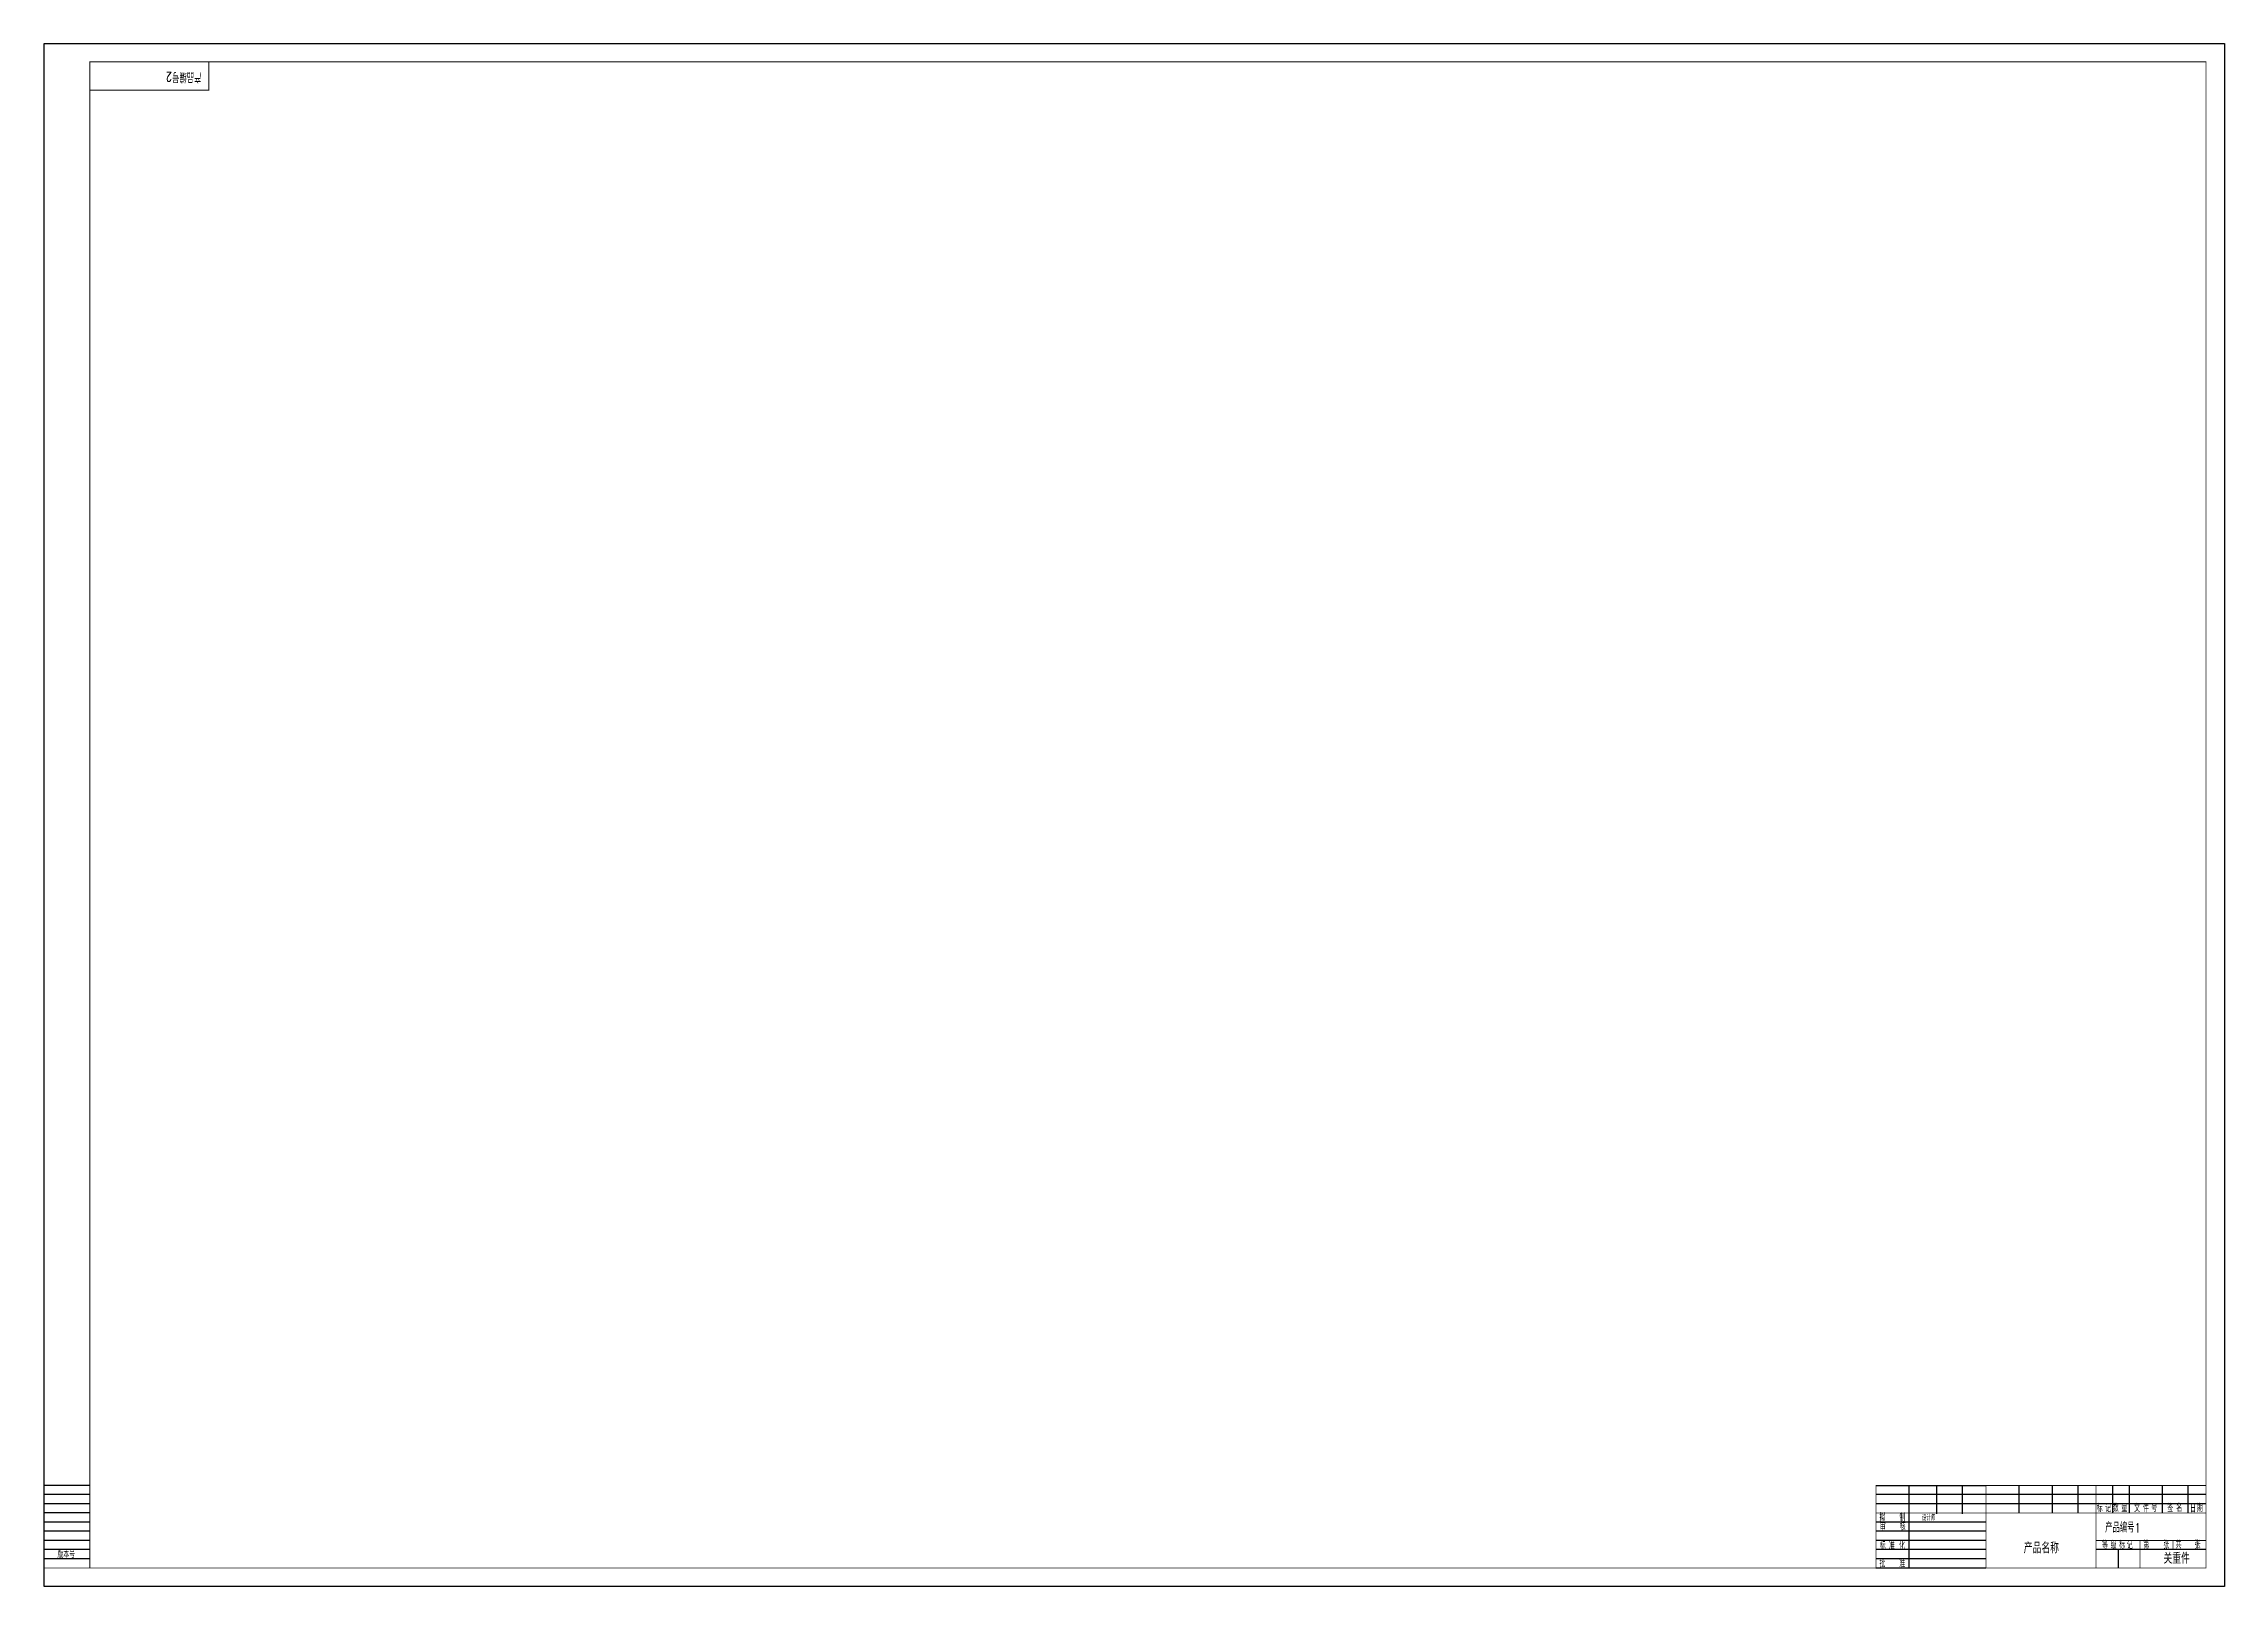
# Model space of a CAD drawing. Header units: inches. Extents: x -3640 to 3889, y -2291 to 954.
# Drawn here: x -2365 to -1176, y -264 to 577 of the extents above; entities that cross this region are included whole.
import ezdxf
from ezdxf.enums import TextEntityAlignment as Align

# ---------------------------------------------------------------- set-up
doc = ezdxf.new("R2010")
doc.units = ezdxf.units.IN
doc.header["$MEASUREMENT"] = 0
doc.layers.add('图框', color=7, linetype='Continuous')
doc.styles.add('L', font='ROMANC.shx', dxfattribs={"width": 0.8, "bigfont": 'gbcbig.shx'})

msp = doc.modelspace()

# ---------------------------------------------------------------- texts
at = {"style": 'L', "width": 0.8}
for s, p in [('拟', (-1363.7, -228.2)), ('制', (-1352.8, -228.4)), ('标', (-1245.2, -223.2)), ('记', (-1240.6, -223.2)), ('数', (-1236.4, -223.1)), ('量', (-1231.7, -223.1)), ('文', (-1224.8, -223.2)), ('件', (-1220, -223.2)), ('号', (-1215.4, -223.1)), ('签  ', (-1206.7, -223.1)), ('名', (-1201.8, -223)), ('日', (-1194.3, -223.3)), ('期', (-1190.6, -223.1)), ('审   ', (-1363.5, -233.3)), ('核', (-1352.6, -233.1)), ('版本号', (-2357.3, -248.3)), ('批', (-1363.7, -253.3)), ('标', (-1363.5, -243.7)), ('准', (-1358.5, -243.6)), ('化', (-1353, -243.6)), ('准', (-1352.9, -253.5)), ('等', (-1242.3, -243.3)), ('级', (-1237.6, -243.3)), ('标', (-1233, -243.3)), ('记', (-1228.8, -243.3)), ('第  ', (-1219.8, -243.2)), ('张', (-1208.9, -243.2)), ('共   张', (-1202.2, -243.1))]:
    msp.add_text(s, height=4, dxfattribs=at).set_placement(p)
msp.add_attdef('产品编号2', (-2278.8, 561.7), 'BM2.617.30015DL', height=5, rotation=180, dxfattribs=at)
for tag, p, s, height in [('设计师', (-1340.5, -227.9), '刘漾  2015-01-12', 3), ('产品编号1', (-1240.6, -234.3), 'BM2.617.30015DL', 5), ('关重件', (-1208.8, -251.4), '全职', 6)]:
    msp.add_attdef(tag, p, s, height=height, dxfattribs=at)
msp.add_attdef('产品名称', text='电路图', height=6, dxfattribs=at).set_placement((-1275.4, -245.7), align=Align.CENTER)

# ---------------------------------------------------------------- linework, layer by layer
for p, q in [((-2339.6, -208.7), (-2364.6, -208.7)), ((-2339.6, -213.7), (-2364.6, -213.7)), ((-2339.6, -218.7), (-2364.6, -218.7)), ((-2339.6, -223.7), (-2364.6, -223.7)), ((-2339.6, -228.7), (-2364.6, -228.7)), ((-2339.6, -233.7), (-2364.6, -233.7)), ((-2339.6, -238.7), (-2364.6, -238.7)), ((-2339.6, -243.7), (-2364.6, -243.7)), ((-2339.6, -248.7), (-2364.6, -248.7))]:
    msp.add_line(p, q)
at = {"lineweight": -3}
msp.add_line((-1365.6, -208.7), (-1305.6, -208.7), dxfattribs=at)
at = {"const_width": 0.5}
for points in [[(-2274.8, 567.2), (-2274.8, 551.9), (-2339.6, 551.9)], [(-2339.6, 552), (-2339.6, 567.3), (-2274.8, 567.3)], [(-1365.6, -208.7), (-1365.6, -253.7)], [(-1305.6, -253.7), (-1305.6, -208.7), (-1185.6, -208.7)], [(-1245.6, -208.7), (-1245.6, -253.7)], [(-1185.6, -223.7), (-1365.6, -223.7)], [(-1185.6, -238.7), (-1245.6, -238.7)], [(-1221.6, -238.7), (-1221.6, -253.7)], [(-1203.6, -238.7), (-1203.6, -243.7)], [(-2339.2, -253.7), (-2364.6, -253.7)]]:
    msp.add_lwpolyline(points, dxfattribs=at)
for points in [[(-1185.6, -213.7), (-1365.6, -213.7)], [(-1347.6, -208.7), (-1347.6, -253.7)], [(-1332.6, -209.1), (-1332.6, -224.1)], [(-1318.6, -209.1), (-1318.6, -224.1)], [(-1287.6, -208.7), (-1287.6, -223.7)], [(-1269.6, -208.7), (-1269.6, -223.7)], [(-1255.6, -208.7), (-1255.6, -223.7)], [(-1236.6, -208.7), (-1236.6, -223.7)], [(-1227.6, -208.7), (-1227.6, -223.7)], [(-1209.6, -208.7), (-1209.6, -223.7)], [(-1195.6, -208.7), (-1195.6, -223.7)], [(-1185.6, -218.7), (-1365.6, -218.7)], [(-1305.6, -228.7), (-1365.6, -228.7)], [(-1305.6, -233.7), (-1365.6, -233.7)], [(-1305.6, -238.7), (-1365.6, -238.7)], [(-1305.6, -243.7), (-1365.6, -243.7)], [(-1305.6, -248.7), (-1365.6, -248.7)], [(-1185.6, -243.7), (-1245.6, -243.7)], [(-1233.6, -243.7), (-1233.6, -253.7)], [(-1305.6, -253.7), (-1365.6, -253.7)]]:
    msp.add_lwpolyline(points)
at = {"layer": '图框'}
msp.add_lwpolyline([(-1175.6, -263.7), (-2364.6, -263.7), (-2364.6, 577.3), (-1175.6, 577.3)], close=True, dxfattribs=at)
at = {"layer": '图框', "const_width": 0.5}
msp.add_lwpolyline([(-1185.6, -253.7), (-2339.6, -253.7), (-2339.6, 567.3), (-1185.6, 567.3)], close=True, dxfattribs=at)

msp.set_redraw_order([(e.dxf.handle, doc.entitydb.next_handle()) for e in msp.query("TEXT MTEXT ATTDEF DIMENSION ARC_DIMENSION")])  # texts and dimensions are drawn at this point

doc.saveas('drawing.dxf')
